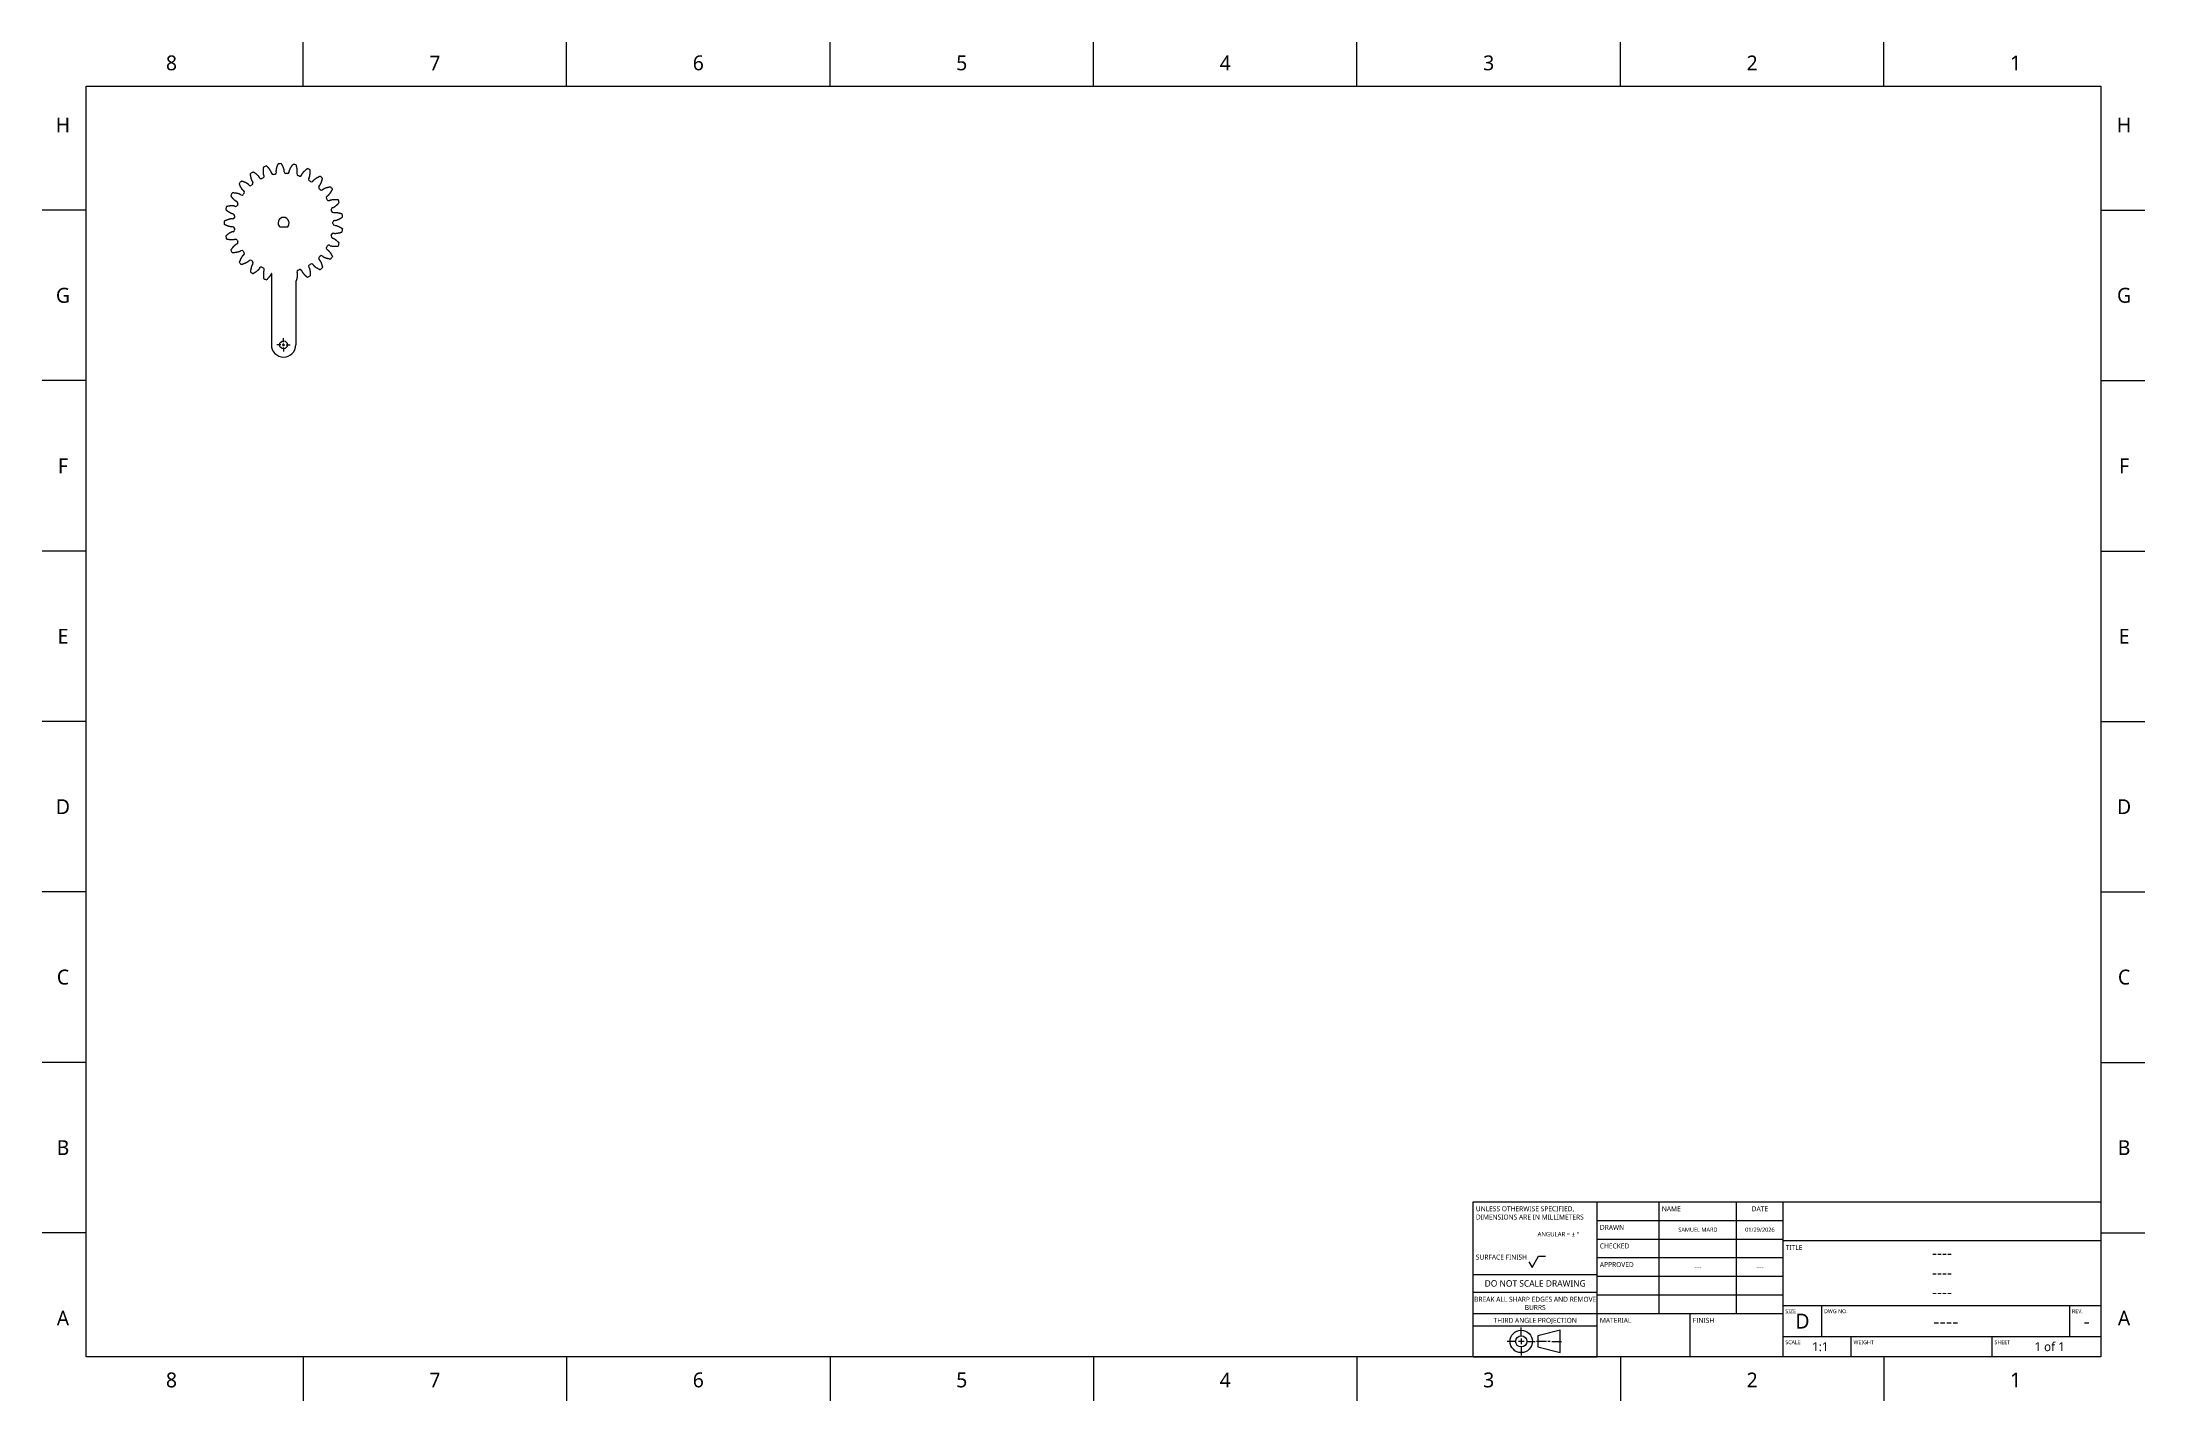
# Model space of a CAD drawing. Extents: x 0.1 to 34, y 0 to 22.
import ezdxf

# ---------------------------------------------------------------- set-up
doc = ezdxf.new("R2010")
doc.units = 0
doc.header["$LTSCALE"] = 0.5
doc.header["$MEASUREMENT"] = 0
doc.linetypes.add('CENTER', pattern=[0.72, 0.45, -0.09, 0.09, -0.09])
for name, color, linetype in [('BORDER_FRAME', 7, 'CONTINUOUS'), ('BORDER_ZONES', 7, 'CONTINUOUS'), ('CENTERMARKS', 7, 'CONTINUOUS'), ('TITLE_BLOCK', 7, 'CONTINUOUS'), ('VISIBLE', 7, 'CONTINUOUS')]:
    doc.layers.add(name, color=color, linetype=linetype)
doc.styles.add('ONSHAPE-STANDARD', font='NotoSans-Regular.ttf')
doc.styles.add('ONSHAPE-STANDARD-FIELDS', font='')
doc.styles.get('ONSHAPE-STANDARD-FIELDS').set_extended_font_data('Noto Sans')

msp = doc.modelspace()

# ---------------------------------------------------------------- texts
at = {"layer": 'BORDER_ZONES', "char_height": 0.24, "attachment_point": 5, "style": 'ONSHAPE-STANDARD'}
for s, insert in [('8', (2.163, 21.625)), ('7', (6.412, 21.625)), ('6', (10.662, 21.625)), ('5', (14.912, 21.625)), ('4', (19.163, 21.625)), ('3', (23.413, 21.625)), ('2', (27.663, 21.625)), ('1', (31.913, 21.625)), ('H', (0.412, 20.625)), ('H', (33.663, 20.625)), ('G', (0.412, 17.875)), ('G', (33.663, 17.875)), ('F', (0.412, 15.125)), ('F', (33.663, 15.125)), ('E', (0.412, 12.375)), ('E', (33.663, 12.375)), ('D', (0.412, 9.625)), ('D', (33.663, 9.625)), ('C', (0.412, 6.875)), ('C', (33.663, 6.875)), ('B', (0.412, 4.125)), ('B', (33.663, 4.125)), ('A', (0.412, 1.375)), ('A', (33.663, 1.375)), ('8', (2.163, 0.375)), ('7', (6.412, 0.375)), ('6', (10.662, 0.375)), ('5', (14.912, 0.375)), ('4', (19.163, 0.375)), ('3', (23.413, 0.375)), ('2', (27.663, 0.375)), ('1', (31.913, 0.375))]:
    msp.add_mtext(s, dxfattribs=dict(at, insert=insert))
at = {"layer": 'TITLE_BLOCK'}
for s, insert, char_height, width, attachment_point, style in [('UNLESS OTHERWISE SPECIFIED, DIMENSIONS ARE IN MILLIMETERS', (23.206, 3.178), 0.08, 1.96, 1, 'ONSHAPE-STANDARD'), ('NAME', (26.206, 3.178), 0.08, 1.225, 1, 'ONSHAPE-STANDARD'), ('DATE', (27.788, 3.178), 0.08, 0.735, 2, 'ONSHAPE-STANDARD'), ('^JANGULAR = ± °^J', (24.202, 2.885), 0.072, 0.98, 1, 'ONSHAPE-STANDARD'), ('DRAWN', (25.206, 2.878), 0.08, 0.98, 1, 'ONSHAPE-STANDARD'), ('SAMUEL MARD', (26.788, 2.8), 0.0672, 1.25, 5, 'ONSHAPE-STANDARD-FIELDS'), ('01/29/2026', (27.788, 2.8), 0.0672, 0.75, 5, 'ONSHAPE-STANDARD-FIELDS'), ('SURFACE FINISH', (23.206, 2.398), 0.08, 0.98, 1, 'ONSHAPE-STANDARD'), ('CHECKED', (25.206, 2.578), 0.08, 0.98, 1, 'ONSHAPE-STANDARD'), ('TITLE', (28.206, 2.553), 0.08, 0.6125, 1, 'ONSHAPE-STANDARD'), ('----', (30.725, 2.425), 0.192, 4.625, 5, 'ONSHAPE-STANDARD-FIELDS'), ('APPROVED', (25.206, 2.278), 0.08, 0.98, 1, 'ONSHAPE-STANDARD'), ('----', (26.788, 2.2), 0.0672, 1.25, 5, 'ONSHAPE-STANDARD-FIELDS'), ('----', (27.788, 2.2), 0.0672, 0.75, 5, 'ONSHAPE-STANDARD-FIELDS'), ('----', (30.725, 2.11), 0.192, 4.625, 5, 'ONSHAPE-STANDARD-FIELDS'), ('BREAK ALL SHARP EDGES AND REMOVE BURRS', (24.163, 1.718), 0.08, 1.96, 2, 'ONSHAPE-STANDARD'), ('DO NOT SCALE DRAWING', (24.163, 1.986), 0.104, 1.96, 2, 'ONSHAPE-STANDARD'), ('----', (30.725, 1.795), 0.192, 4.625, 5, 'ONSHAPE-STANDARD-FIELDS'), ('THIRD ANGLE PROJECTION', (24.163, 1.378), 0.08, 1.96, 2, 'ONSHAPE-STANDARD'), ('MATERIAL', (25.206, 1.378), 0.08, 1.47, 1, 'ONSHAPE-STANDARD'), ('FINISH', (26.706, 1.378), 0.08, 1.47, 1, 'ONSHAPE-STANDARD'), ('SIZE', (28.198, 1.517), 0.064, 0.6125, 1, 'ONSHAPE-STANDARD'), ('D', (28.475, 1.325), 0.24, 0.625, 5, 'ONSHAPE-STANDARD-FIELDS'), ('DWG NO.', (28.823, 1.517), 0.064, 3.92, 1, 'ONSHAPE-STANDARD'), ('REV.', (32.823, 1.517), 0.064, 0.49, 1, 'ONSHAPE-STANDARD'), ('SCALE', (28.198, 1.017), 0.064, 1.078, 1, 'ONSHAPE-STANDARD'), ('WEIGHT', (29.298, 1.017), 0.064, 2.2295, 1, 'ONSHAPE-STANDARD'), ('----', (30.788, 1.325), 0.24, 4, 5, 'ONSHAPE-STANDARD-FIELDS'), ('SHEET', (31.573, 1.017), 0.064, 1.715, 1, 'ONSHAPE-STANDARD'), ('-', (33.062, 1.325), 0.24, 0.45, 5, 'ONSHAPE-STANDARD-FIELDS'), ('1:1', (28.762, 0.912), 0.144, 1, 5, 'ONSHAPE-STANDARD-FIELDS'), ('1 of 1', (32.462, 0.912), 0.144, 1.65, 5, 'ONSHAPE-STANDARD-FIELDS')]:
    msp.add_mtext(s, dxfattribs=dict(at, insert=insert, char_height=char_height, width=width, attachment_point=attachment_point, style=style))

# ---------------------------------------------------------------- linework, layer by layer
at = {"layer": 'BORDER_FRAME'}
for p, q in [((0.787, 0.75), (0.787, 21.25)), ((0.787, 21.25), (33.288, 21.25)), ((33.288, 21.25), (33.288, 0.75)), ((33.288, 0.75), (0.787, 0.75))]:
    msp.add_line(p, q, dxfattribs=at)
at = {"layer": 'BORDER_ZONES'}
for p, q in [((4.287, 21.25), (4.287, 21.962)), ((8.537, 21.25), (8.537, 21.962)), ((12.787, 21.25), (12.787, 21.962)), ((17.038, 21.25), (17.038, 21.962)), ((21.288, 21.25), (21.288, 21.962)), ((25.538, 21.25), (25.538, 21.962)), ((29.788, 21.25), (29.788, 21.962)), ((0.787, 19.25), (0.075, 19.25)), ((33.288, 19.25), (34, 19.25)), ((0.787, 16.5), (0.075, 16.5)), ((33.288, 16.5), (34, 16.5)), ((0.787, 13.75), (0.075, 13.75)), ((33.288, 13.75), (34, 13.75)), ((0.787, 11), (0.075, 11)), ((33.288, 11), (34, 11)), ((0.787, 8.25), (0.075, 8.25)), ((33.288, 8.25), (34, 8.25)), ((0.787, 5.5), (0.075, 5.5)), ((33.288, 5.5), (34, 5.5)), ((0.787, 2.75), (0.075, 2.75)), ((33.288, 2.75), (34, 2.75)), ((4.287, 0.75), (4.287, 0.037)), ((8.537, 0.75), (8.537, 0.037)), ((12.787, 0.75), (12.787, 0.037)), ((17.038, 0.75), (17.038, 0.037)), ((21.288, 0.75), (21.288, 0.037)), ((25.538, 0.75), (25.538, 0.037)), ((29.788, 0.75), (29.788, 0.037))]:
    msp.add_line(p, q, dxfattribs=at)
at = {"layer": 'CENTERMARKS', "linetype": 'CENTER'}
for p, q in [((3.927, 17.077), (3.864, 17.077)), ((3.971, 17.121), (3.971, 17.184)), ((3.971, 17.033), (3.971, 16.97)), ((4.015, 17.077), (4.078, 17.077))]:
    msp.add_line(p, q, dxfattribs=at)
at = {"layer": 'CENTERMARKS', "linetype": 'CONTINUOUS'}
for p, q in [((3.949, 17.077), (3.993, 17.077)), ((3.971, 17.055), (3.971, 17.099))]:
    msp.add_line(p, q, dxfattribs=at)
at = {"layer": 'TITLE_BLOCK'}
for p, q in [((23.163, 0.75), (23.163, 3.25)), ((23.163, 3.25), (25.163, 3.25)), ((25.163, 0.75), (25.163, 3.25)), ((25.163, 3.25), (28.163, 3.25)), ((26.163, 1.45), (26.163, 3.25)), ((27.413, 1.45), (27.413, 3.25)), ((28.163, 0.75), (28.163, 3.25)), ((28.163, 3.25), (33.288, 3.25)), ((25.163, 2.95), (28.163, 2.95)), ((24.113, 2.193), (24.218, 2.375)), ((24.218, 2.375), (24.328, 2.375)), ((25.163, 2.65), (28.163, 2.65)), ((28.163, 2.625), (33.288, 2.625)), ((23.163, 2.08), (25.163, 2.08)), ((24.062, 2.28), (24.113, 2.193)), ((25.163, 2.35), (28.163, 2.35)), ((25.163, 2.05), (28.163, 2.05)), ((23.163, 1.79), (25.163, 1.79)), ((25.163, 1.75), (28.163, 1.75)), ((23.163, 1.45), (25.163, 1.45)), ((25.163, 1.45), (28.163, 1.45)), ((26.663, 0.75), (26.663, 1.45)), ((28.163, 1.575), (33.288, 1.575)), ((28.788, 1.075), (28.788, 1.575)), ((32.788, 1.075), (32.788, 1.575)), ((23.163, 1.25), (25.163, 1.25)), ((23.938, 1.088), (23.938, 1.223)), ((23.938, 1.043), (23.938, 0.953)), ((24.567, 1.178), (24.207, 1.088)), ((24.207, 1.088), (24.207, 0.908)), ((24.567, 0.818), (24.567, 1.178)), ((28.163, 1.075), (33.288, 1.075)), ((29.262, 0.75), (29.262, 1.075)), ((31.538, 0.75), (31.538, 1.075)), ((23.163, 0.75), (25.163, 0.75)), ((23.848, 0.998), (23.712, 0.998)), ((23.983, 0.998), (23.892, 0.998)), ((23.938, 0.908), (23.938, 0.773)), ((24.027, 0.998), (24.163, 0.998)), ((24.343, 0.998), (24.185, 0.998)), ((24.207, 0.908), (24.567, 0.818)), ((24.405, 0.998), (24.369, 0.998)), ((24.433, 0.998), (24.59, 0.998))]:
    msp.add_line(p, q, dxfattribs=at)
for radius in [0.18, 0.09]:
    msp.add_circle((23.938, 0.998), radius, dxfattribs=at)
at = {"layer": 'VISIBLE'}
for p, q in [((4.024, 18.974), (3.918, 18.974)), ((3.774, 18.23), (3.774, 17.077)), ((4.168, 18.109), (4.168, 17.077))]:
    msp.add_line(p, q, dxfattribs=at)
msp.add_circle((3.971, 17.077), 0.063, dxfattribs=at)
for centre, radius, start, end in [((3.971, 19.045), 0.957, 135.2729, 138.3271), ((3.971, 19.045), 0.957, 120.8729, 123.9271), ((3.455, 19.688), 0.0268, 308.722, 36.8461), ((3.608, 19.785), 0.0268, 207.9539, 296.078), ((3.971, 19.045), 0.797, 114.322, 116.078), ((3.631, 19.796), 0.0268, 294.322, 22.4461), ((3.971, 19.045), 0.957, 106.4729, 109.5271), ((3.804, 19.852), 0.0268, 193.5539, 281.678), ((3.971, 19.045), 0.797, 99.922, 101.678), ((3.829, 19.857), 0.0268, 279.922, 8.0461), ((3.971, 19.045), 0.957, 92.0729, 95.1271), ((4.01, 19.868), 0.0268, 179.1539, 267.278), ((3.971, 19.045), 0.797, 85.522, 87.278), ((4.035, 19.867), 0.0268, 265.522, 353.6461), ((3.971, 19.045), 0.957, 77.6729, 80.7271), ((4.213, 19.833), 0.0268, 164.7539, 252.878), ((3.971, 19.045), 0.797, 71.122, 72.878), ((4.237, 19.825), 0.0268, 251.122, 339.2461), ((3.971, 19.045), 0.957, 63.2729, 66.3271), ((4.402, 19.748), 0.0268, 150.3539, 238.478), ((3.971, 19.045), 0.797, 56.722, 58.478), ((4.423, 19.734), 0.0268, 236.722, 324.8461), ((3.971, 19.045), 0.957, 48.8729, 51.9271), ((3.971, 19.045), 0.957, 149.6729, 152.7271), ((3.209, 19.36), 0.0268, 337.522, 65.6461), ((3.971, 19.045), 0.797, 157.522, 159.278), ((3.297, 19.519), 0.0268, 236.7539, 324.878), ((3.971, 19.045), 0.797, 143.122, 144.878), ((3.312, 19.54), 0.0268, 323.122, 51.2461), ((3.436, 19.672), 0.0268, 222.3539, 310.478), ((3.971, 19.045), 0.797, 128.722, 130.478), ((4.563, 19.619), 0.0268, 135.9539, 224.078), ((3.971, 19.045), 0.797, 42.322, 44.078), ((4.58, 19.6), 0.0268, 222.322, 310.4461), ((4.687, 19.453), 0.0268, 121.5539, 209.678), ((3.971, 19.045), 0.797, 27.922, 29.678), ((4.699, 19.431), 0.0268, 207.922, 296.0461), ((3.971, 19.045), 0.957, 34.4729, 37.5271), ((3.971, 19.045), 0.957, 20.0729, 23.1271), ((3.971, 19.045), 0.957, 178.4729, 181.5271), ((3.971, 19.045), 0.957, 164.0729, 167.1271), ((3.152, 19.136), 0.0268, 265.5539, 353.678), ((3.155, 19.161), 0.0268, 351.922, 80.0461), ((3.971, 19.045), 0.797, 171.922, 173.678), ((3.2, 19.337), 0.0268, 251.1539, 339.278), ((3.971, 19.045), 0.0886, 306.8699, 233.1301), ((4.766, 19.262), 0.0268, 107.1539, 195.278), ((3.971, 19.045), 0.797, 13.522, 15.278), ((4.772, 19.238), 0.0268, 193.522, 281.6461), ((4.795, 19.058), 0.0268, 92.7539, 180.878), ((3.971, 19.045), 0.797, 359.122, 0.878), ((4.795, 19.033), 0.0268, 179.122, 267.2461), ((3.971, 19.045), 0.957, 5.6729, 8.7271), ((3.971, 19.045), 0.957, 192.8729, 195.9271), ((3.152, 18.955), 0.0268, 6.322, 94.4461), ((3.155, 18.929), 0.0268, 279.9539, 8.078), ((3.971, 19.045), 0.797, 186.322, 188.078), ((3.2, 18.754), 0.0268, 20.722, 108.8461), ((3.209, 18.73), 0.0268, 294.3539, 22.478), ((3.971, 19.045), 0.797, 200.722, 202.478), ((3.971, 19.045), 0.797, 330.322, 332.078), ((4.699, 18.659), 0.0268, 63.9539, 152.078), ((4.766, 18.828), 0.0268, 164.722, 252.8461), ((3.971, 19.045), 0.797, 344.722, 346.478), ((4.772, 18.853), 0.0268, 78.3539, 166.478), ((3.971, 19.045), 0.957, 336.8729, 339.9271), ((3.971, 19.045), 0.957, 351.2729, 354.3271), ((3.971, 19.045), 0.957, 207.2729, 210.3271), ((3.971, 19.045), 0.957, 221.6729, 224.7271), ((3.297, 18.571), 0.0268, 35.122, 123.2461), ((3.971, 19.045), 0.797, 215.122, 216.878), ((3.312, 18.551), 0.0268, 308.7539, 36.878), ((3.436, 18.418), 0.0268, 49.522, 137.6461), ((3.971, 19.045), 0.797, 229.522, 231.278), ((3.455, 18.402), 0.0268, 323.1539, 51.278), ((3.608, 18.305), 0.0268, 63.922, 152.0461), ((3.971, 19.045), 0.797, 243.922, 245.678), ((4.402, 18.343), 0.0268, 121.522, 209.6461), ((3.971, 19.045), 0.797, 301.522, 303.278), ((4.423, 18.356), 0.0268, 35.1539, 123.278), ((4.563, 18.472), 0.0268, 135.922, 224.0461), ((3.971, 19.045), 0.797, 315.922, 317.678), ((4.58, 18.49), 0.0268, 49.5539, 137.678), ((3.971, 19.045), 0.957, 308.0729, 311.1271), ((4.687, 18.637), 0.0268, 150.322, 238.4461), ((3.971, 19.045), 0.957, 322.4729, 325.5271), ((3.971, 19.045), 0.957, 236.0729, 239.1271), ((3.631, 18.294), 0.0268, 337.5539, 65.678), ((3.971, 19.045), 0.957, 250.4729, 253.5271), ((3.971, 19.045), 0.957, 281.8741, 282.3271), ((4.213, 18.258), 0.0268, 107.122, 195.2461), ((3.971, 19.045), 0.797, 287.122, 288.878), ((4.237, 18.266), 0.0268, 20.7539, 108.878), ((3.971, 19.045), 0.957, 293.6729, 296.7271), ((3.971, 17.077), 0.197, 180, 0)]:
    msp.add_arc(centre, radius, start, end, dxfattribs=at)
for points, knots in [([(3.328, 19.561), (3.325, 19.564), (3.321, 19.566), (3.321, 19.567), (3.32, 19.567), (3.32, 19.568), (3.318, 19.569), (3.317, 19.57), (3.316, 19.572), (3.314, 19.574), (3.312, 19.576), (3.31, 19.578), (3.308, 19.581), (3.305, 19.584), (3.303, 19.587), (3.3, 19.591), (3.298, 19.595), (3.295, 19.599), (3.292, 19.604), (3.289, 19.609), (3.286, 19.614), (3.283, 19.62), (3.279, 19.626), (3.276, 19.632), (3.273, 19.639), (3.27, 19.646), (3.267, 19.654), (3.263, 19.662), (3.26, 19.67), (3.258, 19.677), (3.256, 19.68), (3.256, 19.681)], [0.0536912, 0.0536912, 0.0536912, 0.0536912, 0.0905436, 0.1013093, 0.1152077, 0.1316526, 0.1502993, 0.1709141, 0.1933246, 0.2173975, 0.2430249, 0.270118, 0.2986014, 0.3284102, 0.3594881, 0.3917852, 0.4252571, 0.459864, 0.4955697, 0.5323416, 0.5701494, 0.6089657, 0.6487648, 0.6895231, 0.7312184, 0.7738303, 0.8173393, 0.8617274, 0.9069775, 0.9530734, 0.9682173, 0.9682173, 0.9682173, 0.9682173]), ([(3.416, 19.654), (3.413, 19.658), (3.41, 19.661), (3.41, 19.661), (3.409, 19.662), (3.408, 19.662), (3.407, 19.663), (3.406, 19.665), (3.404, 19.666), (3.402, 19.668), (3.4, 19.669), (3.397, 19.671), (3.394, 19.673), (3.391, 19.675), (3.388, 19.678), (3.384, 19.68), (3.38, 19.683), (3.375, 19.685), (3.371, 19.688), (3.365, 19.691), (3.36, 19.693), (3.354, 19.696), (3.348, 19.699), (3.341, 19.702), (3.334, 19.704), (3.327, 19.707), (3.319, 19.71), (3.311, 19.713), (3.303, 19.715), (3.296, 19.717), (3.292, 19.718), (3.291, 19.719)], [0.0536912, 0.0536912, 0.0536912, 0.0536912, 0.0905436, 0.1013093, 0.1152077, 0.1316526, 0.1502993, 0.1709141, 0.1933246, 0.2173975, 0.2430249, 0.270118, 0.2986014, 0.3284102, 0.3594881, 0.3917852, 0.4252571, 0.459864, 0.4955697, 0.5323416, 0.5701494, 0.6089657, 0.6487648, 0.6895231, 0.7312184, 0.7738303, 0.8173393, 0.8617274, 0.9069775, 0.9530734, 0.9682173, 0.9682173, 0.9682173, 0.9682173]), ([(3.477, 19.704), (3.474, 19.708), (3.471, 19.711), (3.471, 19.712), (3.471, 19.713), (3.47, 19.714), (3.469, 19.715), (3.468, 19.716), (3.467, 19.718), (3.466, 19.721), (3.465, 19.723), (3.463, 19.726), (3.462, 19.729), (3.46, 19.733), (3.459, 19.736), (3.457, 19.741), (3.455, 19.745), (3.454, 19.75), (3.452, 19.755), (3.45, 19.761), (3.449, 19.767), (3.447, 19.773), (3.446, 19.78), (3.444, 19.787), (3.443, 19.794), (3.441, 19.802), (3.44, 19.81), (3.439, 19.818), (3.438, 19.827), (3.437, 19.834), (3.437, 19.838), (3.437, 19.839)], [0.0536912, 0.0536912, 0.0536912, 0.0536912, 0.0905436, 0.1013093, 0.1152077, 0.1316526, 0.1502993, 0.1709141, 0.1933246, 0.2173975, 0.2430249, 0.270118, 0.2986014, 0.3284102, 0.3594881, 0.3917852, 0.4252571, 0.459864, 0.4955697, 0.5323416, 0.5701494, 0.6089657, 0.6487648, 0.6895231, 0.7312184, 0.7738303, 0.8173393, 0.8617274, 0.9069775, 0.9530734, 0.9682173, 0.9682173, 0.9682173, 0.9682173]), ([(3.585, 19.773), (3.583, 19.777), (3.581, 19.781), (3.58, 19.781), (3.58, 19.782), (3.579, 19.783), (3.578, 19.784), (3.577, 19.786), (3.576, 19.787), (3.575, 19.789), (3.573, 19.792), (3.571, 19.794), (3.569, 19.797), (3.566, 19.8), (3.563, 19.803), (3.56, 19.806), (3.557, 19.81), (3.553, 19.813), (3.549, 19.817), (3.545, 19.821), (3.54, 19.825), (3.535, 19.829), (3.53, 19.833), (3.524, 19.838), (3.518, 19.842), (3.512, 19.847), (3.505, 19.851), (3.498, 19.856), (3.49, 19.86), (3.484, 19.864), (3.481, 19.866), (3.48, 19.866)], [0.0536912, 0.0536912, 0.0536912, 0.0536912, 0.0905436, 0.1013093, 0.1152077, 0.1316526, 0.1502993, 0.1709141, 0.1933246, 0.2173975, 0.2430249, 0.270118, 0.2986014, 0.3284102, 0.3594881, 0.3917852, 0.4252571, 0.459864, 0.4955697, 0.5323416, 0.5701494, 0.6089657, 0.6487648, 0.6895231, 0.7312184, 0.7738303, 0.8173393, 0.8617274, 0.9069775, 0.9530734, 0.9682173, 0.9682173, 0.9682173, 0.9682173]), ([(3.656, 19.806), (3.654, 19.811), (3.653, 19.815), (3.653, 19.815), (3.652, 19.816), (3.652, 19.817), (3.651, 19.819), (3.651, 19.82), (3.65, 19.822), (3.65, 19.825), (3.649, 19.828), (3.649, 19.831), (3.648, 19.834), (3.647, 19.838), (3.647, 19.842), (3.646, 19.846), (3.646, 19.851), (3.645, 19.856), (3.645, 19.862), (3.645, 19.868), (3.645, 19.874), (3.645, 19.88), (3.645, 19.887), (3.645, 19.894), (3.645, 19.902), (3.646, 19.91), (3.647, 19.918), (3.648, 19.926), (3.649, 19.935), (3.65, 19.942), (3.651, 19.946), (3.651, 19.947)], [0.0536912, 0.0536912, 0.0536912, 0.0536912, 0.0905436, 0.1013093, 0.1152077, 0.1316526, 0.1502993, 0.1709141, 0.1933246, 0.2173975, 0.2430249, 0.270118, 0.2986014, 0.3284102, 0.3594881, 0.3917852, 0.4252571, 0.459864, 0.4955697, 0.5323416, 0.5701494, 0.6089657, 0.6487648, 0.6895231, 0.7312184, 0.7738303, 0.8173393, 0.8617274, 0.9069775, 0.9530734, 0.9682173, 0.9682173, 0.9682173, 0.9682173]), ([(3.778, 19.846), (3.777, 19.851), (3.776, 19.855), (3.776, 19.855), (3.775, 19.856), (3.775, 19.857), (3.775, 19.859), (3.774, 19.86), (3.773, 19.862), (3.772, 19.865), (3.771, 19.867), (3.77, 19.87), (3.768, 19.873), (3.767, 19.877), (3.765, 19.88), (3.762, 19.884), (3.76, 19.888), (3.757, 19.893), (3.754, 19.897), (3.751, 19.902), (3.748, 19.907), (3.744, 19.913), (3.74, 19.918), (3.735, 19.924), (3.731, 19.93), (3.725, 19.935), (3.72, 19.942), (3.714, 19.948), (3.708, 19.954), (3.703, 19.959), (3.7, 19.962), (3.699, 19.963)], [0.0536912, 0.0536912, 0.0536912, 0.0536912, 0.0905436, 0.1013093, 0.1152077, 0.1316526, 0.1502993, 0.1709141, 0.1933246, 0.2173975, 0.2430249, 0.270118, 0.2986014, 0.3284102, 0.3594881, 0.3917852, 0.4252571, 0.459864, 0.4955697, 0.5323416, 0.5701494, 0.6089657, 0.6487648, 0.6895231, 0.7312184, 0.7738303, 0.8173393, 0.8617274, 0.9069775, 0.9530734, 0.9682173, 0.9682173, 0.9682173, 0.9682173]), ([(3.855, 19.861), (3.855, 19.865), (3.854, 19.87), (3.854, 19.87), (3.854, 19.871), (3.854, 19.872), (3.854, 19.874), (3.854, 19.875), (3.854, 19.878), (3.854, 19.88), (3.854, 19.883), (3.854, 19.886), (3.854, 19.89), (3.855, 19.893), (3.855, 19.898), (3.856, 19.902), (3.856, 19.907), (3.857, 19.912), (3.858, 19.917), (3.859, 19.923), (3.861, 19.929), (3.862, 19.935), (3.864, 19.942), (3.866, 19.949), (3.869, 19.956), (3.871, 19.963), (3.874, 19.971), (3.877, 19.979), (3.88, 19.987), (3.883, 19.993), (3.885, 19.997), (3.885, 19.998)], [0.0536912, 0.0536912, 0.0536912, 0.0536912, 0.0905436, 0.1013093, 0.1152077, 0.1316526, 0.1502993, 0.1709141, 0.1933246, 0.2173975, 0.2430249, 0.270118, 0.2986014, 0.3284102, 0.3594881, 0.3917852, 0.4252571, 0.459864, 0.4955697, 0.5323416, 0.5701494, 0.6089657, 0.6487648, 0.6895231, 0.7312184, 0.7738303, 0.8173393, 0.8617274, 0.9069775, 0.9530734, 0.9682173, 0.9682173, 0.9682173, 0.9682173]), ([(3.983, 19.869), (3.983, 19.874), (3.983, 19.878), (3.983, 19.878), (3.983, 19.879), (3.983, 19.88), (3.983, 19.882), (3.983, 19.884), (3.983, 19.886), (3.982, 19.888), (3.982, 19.891), (3.981, 19.894), (3.981, 19.898), (3.98, 19.901), (3.979, 19.905), (3.978, 19.91), (3.976, 19.914), (3.975, 19.919), (3.973, 19.925), (3.971, 19.93), (3.969, 19.936), (3.967, 19.942), (3.964, 19.948), (3.961, 19.955), (3.958, 19.961), (3.955, 19.969), (3.951, 19.976), (3.947, 19.983), (3.942, 19.991), (3.939, 19.997), (3.937, 20), (3.936, 20.001)], [0.0536912, 0.0536912, 0.0536912, 0.0536912, 0.0905436, 0.1013093, 0.1152077, 0.1316526, 0.1502993, 0.1709141, 0.1933246, 0.2173975, 0.2430249, 0.270118, 0.2986014, 0.3284102, 0.3594881, 0.3917852, 0.4252571, 0.459864, 0.4955697, 0.5323416, 0.5701494, 0.6089657, 0.6487648, 0.6895231, 0.7312184, 0.7738303, 0.8173393, 0.8617274, 0.9069775, 0.9530734, 0.9682173, 0.9682173, 0.9682173, 0.9682173]), ([(4.062, 19.864), (4.062, 19.869), (4.063, 19.873), (4.063, 19.873), (4.063, 19.874), (4.063, 19.875), (4.063, 19.877), (4.064, 19.879), (4.064, 19.881), (4.065, 19.883), (4.066, 19.886), (4.067, 19.889), (4.068, 19.892), (4.069, 19.896), (4.071, 19.9), (4.072, 19.904), (4.074, 19.908), (4.076, 19.913), (4.079, 19.918), (4.081, 19.923), (4.084, 19.929), (4.087, 19.934), (4.091, 19.94), (4.094, 19.946), (4.098, 19.953), (4.103, 19.959), (4.107, 19.966), (4.112, 19.973), (4.117, 19.98), (4.122, 19.985), (4.124, 19.989), (4.125, 19.989)], [0.0536912, 0.0536912, 0.0536912, 0.0536912, 0.0905436, 0.1013093, 0.1152077, 0.1316526, 0.1502993, 0.1709141, 0.1933246, 0.2173975, 0.2430249, 0.270118, 0.2986014, 0.3284102, 0.3594881, 0.3917852, 0.4252571, 0.459864, 0.4955697, 0.5323416, 0.5701494, 0.6089657, 0.6487648, 0.6895231, 0.7312184, 0.7738303, 0.8173393, 0.8617274, 0.9069775, 0.9530734, 0.9682173, 0.9682173, 0.9682173, 0.9682173]), ([(4.187, 19.84), (4.189, 19.844), (4.19, 19.849), (4.19, 19.849), (4.19, 19.85), (4.19, 19.851), (4.191, 19.852), (4.191, 19.854), (4.191, 19.856), (4.191, 19.859), (4.192, 19.862), (4.192, 19.865), (4.192, 19.868), (4.192, 19.872), (4.192, 19.876), (4.192, 19.881), (4.192, 19.886), (4.192, 19.891), (4.192, 19.896), (4.191, 19.902), (4.191, 19.908), (4.19, 19.915), (4.189, 19.921), (4.188, 19.929), (4.186, 19.936), (4.185, 19.944), (4.183, 19.951), (4.181, 19.96), (4.178, 19.968), (4.177, 19.975), (4.175, 19.979), (4.175, 19.98)], [0.0536912, 0.0536912, 0.0536912, 0.0536912, 0.0905436, 0.1013093, 0.1152077, 0.1316526, 0.1502993, 0.1709141, 0.1933246, 0.2173975, 0.2430249, 0.270118, 0.2986014, 0.3284102, 0.3594881, 0.3917852, 0.4252571, 0.459864, 0.4955697, 0.5323416, 0.5701494, 0.6089657, 0.6487648, 0.6895231, 0.7312184, 0.7738303, 0.8173393, 0.8617274, 0.9069775, 0.9530734, 0.9682173, 0.9682173, 0.9682173, 0.9682173]), ([(4.262, 19.816), (4.264, 19.82), (4.266, 19.824), (4.266, 19.824), (4.266, 19.825), (4.267, 19.826), (4.267, 19.828), (4.268, 19.829), (4.269, 19.831), (4.27, 19.833), (4.272, 19.836), (4.274, 19.838), (4.275, 19.841), (4.278, 19.844), (4.28, 19.848), (4.283, 19.852), (4.286, 19.855), (4.289, 19.859), (4.292, 19.864), (4.296, 19.868), (4.3, 19.873), (4.305, 19.877), (4.309, 19.882), (4.314, 19.887), (4.32, 19.892), (4.326, 19.898), (4.332, 19.903), (4.338, 19.909), (4.345, 19.914), (4.351, 19.918), (4.354, 19.921), (4.355, 19.921)], [0.0536912, 0.0536912, 0.0536912, 0.0536912, 0.0905436, 0.1013093, 0.1152077, 0.1316526, 0.1502993, 0.1709141, 0.1933246, 0.2173975, 0.2430249, 0.270118, 0.2986014, 0.3284102, 0.3594881, 0.3917852, 0.4252571, 0.459864, 0.4955697, 0.5323416, 0.5701494, 0.6089657, 0.6487648, 0.6895231, 0.7312184, 0.7738303, 0.8173393, 0.8617274, 0.9069775, 0.9530734, 0.9682173, 0.9682173, 0.9682173, 0.9682173]), ([(4.378, 19.761), (4.381, 19.765), (4.383, 19.769), (4.383, 19.769), (4.383, 19.77), (4.384, 19.771), (4.384, 19.772), (4.385, 19.774), (4.386, 19.776), (4.387, 19.778), (4.388, 19.781), (4.389, 19.784), (4.39, 19.787), (4.391, 19.791), (4.392, 19.795), (4.393, 19.799), (4.394, 19.804), (4.395, 19.809), (4.396, 19.815), (4.397, 19.82), (4.398, 19.826), (4.399, 19.833), (4.4, 19.84), (4.4, 19.847), (4.401, 19.854), (4.401, 19.862), (4.402, 19.87), (4.402, 19.879), (4.401, 19.888), (4.401, 19.895), (4.401, 19.899), (4.401, 19.9)], [0.0536912, 0.0536912, 0.0536912, 0.0536912, 0.0905436, 0.1013093, 0.1152077, 0.1316526, 0.1502993, 0.1709141, 0.1933246, 0.2173975, 0.2430249, 0.270118, 0.2986014, 0.3284102, 0.3594881, 0.3917852, 0.4252571, 0.459864, 0.4955697, 0.5323416, 0.5701494, 0.6089657, 0.6487648, 0.6895231, 0.7312184, 0.7738303, 0.8173393, 0.8617274, 0.9069775, 0.9530734, 0.9682173, 0.9682173, 0.9682173, 0.9682173]), ([(4.445, 19.719), (4.448, 19.723), (4.45, 19.726), (4.45, 19.726), (4.451, 19.727), (4.452, 19.728), (4.453, 19.729), (4.454, 19.731), (4.455, 19.732), (4.457, 19.734), (4.459, 19.736), (4.461, 19.738), (4.464, 19.741), (4.467, 19.743), (4.47, 19.746), (4.473, 19.749), (4.477, 19.752), (4.481, 19.755), (4.486, 19.758), (4.49, 19.761), (4.496, 19.765), (4.501, 19.768), (4.507, 19.772), (4.513, 19.775), (4.52, 19.779), (4.527, 19.783), (4.534, 19.786), (4.541, 19.79), (4.549, 19.794), (4.556, 19.796), (4.56, 19.798), (4.561, 19.798)], [0.0536912, 0.0536912, 0.0536912, 0.0536912, 0.0905436, 0.1013093, 0.1152077, 0.1316526, 0.1502993, 0.1709141, 0.1933246, 0.2173975, 0.2430249, 0.270118, 0.2986014, 0.3284102, 0.3594881, 0.3917852, 0.4252571, 0.459864, 0.4955697, 0.5323416, 0.5701494, 0.6089657, 0.6487648, 0.6895231, 0.7312184, 0.7738303, 0.8173393, 0.8617274, 0.9069775, 0.9530734, 0.9682173, 0.9682173, 0.9682173, 0.9682173]), ([(4.543, 19.637), (4.547, 19.641), (4.55, 19.644), (4.55, 19.644), (4.551, 19.645), (4.551, 19.646), (4.552, 19.647), (4.553, 19.648), (4.555, 19.65), (4.556, 19.652), (4.558, 19.654), (4.559, 19.657), (4.561, 19.66), (4.563, 19.663), (4.565, 19.667), (4.567, 19.671), (4.57, 19.675), (4.572, 19.68), (4.574, 19.685), (4.577, 19.69), (4.579, 19.696), (4.581, 19.702), (4.584, 19.708), (4.586, 19.715), (4.589, 19.722), (4.591, 19.729), (4.593, 19.737), (4.595, 19.745), (4.597, 19.754), (4.599, 19.761), (4.6, 19.765), (4.6, 19.766)], [0.0536912, 0.0536912, 0.0536912, 0.0536912, 0.0905436, 0.1013093, 0.1152077, 0.1316526, 0.1502993, 0.1709141, 0.1933246, 0.2173975, 0.2430249, 0.270118, 0.2986014, 0.3284102, 0.3594881, 0.3917852, 0.4252571, 0.459864, 0.4955697, 0.5323416, 0.5701494, 0.6089657, 0.6487648, 0.6895231, 0.7312184, 0.7738303, 0.8173393, 0.8617274, 0.9069775, 0.9530734, 0.9682173, 0.9682173, 0.9682173, 0.9682173]), ([(3.22, 19.385), (3.216, 19.387), (3.212, 19.389), (3.212, 19.389), (3.211, 19.389), (3.21, 19.39), (3.209, 19.39), (3.207, 19.391), (3.205, 19.392), (3.203, 19.394), (3.201, 19.395), (3.198, 19.397), (3.195, 19.399), (3.192, 19.402), (3.189, 19.404), (3.186, 19.407), (3.182, 19.41), (3.178, 19.414), (3.174, 19.418), (3.17, 19.422), (3.166, 19.426), (3.161, 19.431), (3.157, 19.436), (3.152, 19.441), (3.147, 19.447), (3.142, 19.453), (3.137, 19.46), (3.132, 19.466), (3.127, 19.474), (3.123, 19.479), (3.121, 19.483), (3.12, 19.484)], [0.0536912, 0.0536912, 0.0536912, 0.0536912, 0.0905436, 0.1013093, 0.1152077, 0.1316526, 0.1502993, 0.1709141, 0.1933246, 0.2173975, 0.2430249, 0.270118, 0.2986014, 0.3284102, 0.3594881, 0.3917852, 0.4252571, 0.459864, 0.4955697, 0.5323416, 0.5701494, 0.6089657, 0.6487648, 0.6895231, 0.7312184, 0.7738303, 0.8173393, 0.8617274, 0.9069775, 0.9530734, 0.9682173, 0.9682173, 0.9682173, 0.9682173]), ([(3.282, 19.497), (3.278, 19.5), (3.274, 19.502), (3.274, 19.502), (3.273, 19.503), (3.272, 19.503), (3.271, 19.504), (3.269, 19.505), (3.267, 19.506), (3.265, 19.507), (3.263, 19.508), (3.26, 19.509), (3.256, 19.51), (3.253, 19.512), (3.249, 19.513), (3.245, 19.514), (3.24, 19.516), (3.235, 19.517), (3.23, 19.518), (3.224, 19.52), (3.218, 19.521), (3.212, 19.522), (3.205, 19.523), (3.198, 19.524), (3.19, 19.525), (3.183, 19.526), (3.174, 19.527), (3.166, 19.528), (3.157, 19.528), (3.15, 19.528), (3.146, 19.528), (3.145, 19.528)], [0.0536912, 0.0536912, 0.0536912, 0.0536912, 0.0905436, 0.1013093, 0.1152077, 0.1316526, 0.1502993, 0.1709141, 0.1933246, 0.2173975, 0.2430249, 0.270118, 0.2986014, 0.3284102, 0.3594881, 0.3917852, 0.4252571, 0.459864, 0.4955697, 0.5323416, 0.5701494, 0.6089657, 0.6487648, 0.6895231, 0.7312184, 0.7738303, 0.8173393, 0.8617274, 0.9069775, 0.9530734, 0.9682173, 0.9682173, 0.9682173, 0.9682173]), ([(4.597, 19.58), (4.601, 19.583), (4.604, 19.586), (4.605, 19.586), (4.605, 19.586), (4.606, 19.587), (4.608, 19.588), (4.609, 19.589), (4.611, 19.59), (4.613, 19.591), (4.615, 19.593), (4.618, 19.594), (4.621, 19.596), (4.625, 19.598), (4.628, 19.6), (4.632, 19.602), (4.637, 19.604), (4.642, 19.606), (4.647, 19.608), (4.652, 19.61), (4.658, 19.612), (4.664, 19.614), (4.671, 19.616), (4.678, 19.618), (4.685, 19.619), (4.692, 19.621), (4.7, 19.623), (4.709, 19.625), (4.717, 19.626), (4.724, 19.627), (4.728, 19.628), (4.729, 19.628)], [0.0536912, 0.0536912, 0.0536912, 0.0536912, 0.0905436, 0.1013093, 0.1152077, 0.1316526, 0.1502993, 0.1709141, 0.1933246, 0.2173975, 0.2430249, 0.270118, 0.2986014, 0.3284102, 0.3594881, 0.3917852, 0.4252571, 0.459864, 0.4955697, 0.5323416, 0.5701494, 0.6089657, 0.6487648, 0.6895231, 0.7312184, 0.7738303, 0.8173393, 0.8617274, 0.9069775, 0.9530734, 0.9682173, 0.9682173, 0.9682173, 0.9682173]), ([(4.673, 19.476), (4.677, 19.479), (4.68, 19.481), (4.681, 19.481), (4.681, 19.482), (4.682, 19.482), (4.684, 19.483), (4.685, 19.484), (4.687, 19.486), (4.689, 19.487), (4.691, 19.489), (4.693, 19.491), (4.696, 19.494), (4.698, 19.496), (4.701, 19.499), (4.704, 19.503), (4.707, 19.506), (4.711, 19.51), (4.714, 19.514), (4.718, 19.519), (4.722, 19.524), (4.726, 19.529), (4.729, 19.535), (4.733, 19.541), (4.737, 19.547), (4.742, 19.554), (4.746, 19.561), (4.75, 19.568), (4.754, 19.576), (4.757, 19.582), (4.759, 19.586), (4.759, 19.587)], [0.0536912, 0.0536912, 0.0536912, 0.0536912, 0.0905436, 0.1013093, 0.1152077, 0.1316526, 0.1502993, 0.1709141, 0.1933246, 0.2173975, 0.2430249, 0.270118, 0.2986014, 0.3284102, 0.3594881, 0.3917852, 0.4252571, 0.459864, 0.4955697, 0.5323416, 0.5701494, 0.6089657, 0.6487648, 0.6895231, 0.7312184, 0.7738303, 0.8173393, 0.8617274, 0.9069775, 0.9530734, 0.9682173, 0.9682173, 0.9682173, 0.9682173]), ([(4.711, 19.407), (4.715, 19.409), (4.719, 19.411), (4.719, 19.411), (4.72, 19.412), (4.721, 19.412), (4.722, 19.412), (4.724, 19.413), (4.726, 19.414), (4.729, 19.415), (4.731, 19.415), (4.734, 19.416), (4.738, 19.417), (4.741, 19.418), (4.746, 19.419), (4.75, 19.42), (4.755, 19.42), (4.76, 19.421), (4.765, 19.422), (4.771, 19.422), (4.777, 19.423), (4.784, 19.423), (4.791, 19.424), (4.798, 19.424), (4.805, 19.424), (4.813, 19.424), (4.821, 19.423), (4.83, 19.423), (4.838, 19.422), (4.845, 19.422), (4.85, 19.421), (4.851, 19.421)], [0.0536912, 0.0536912, 0.0536912, 0.0536912, 0.0905436, 0.1013093, 0.1152077, 0.1316526, 0.1502993, 0.1709141, 0.1933246, 0.2173975, 0.2430249, 0.270118, 0.2986014, 0.3284102, 0.3594881, 0.3917852, 0.4252571, 0.459864, 0.4955697, 0.5323416, 0.5701494, 0.6089657, 0.6487648, 0.6895231, 0.7312184, 0.7738303, 0.8173393, 0.8617274, 0.9069775, 0.9530734, 0.9682173, 0.9682173, 0.9682173, 0.9682173]), ([(4.758, 19.288), (4.762, 19.289), (4.766, 19.291), (4.767, 19.291), (4.768, 19.291), (4.769, 19.292), (4.77, 19.292), (4.772, 19.293), (4.774, 19.294), (4.776, 19.295), (4.778, 19.296), (4.781, 19.298), (4.784, 19.299), (4.788, 19.301), (4.791, 19.303), (4.795, 19.306), (4.799, 19.309), (4.803, 19.312), (4.808, 19.315), (4.812, 19.318), (4.817, 19.322), (4.822, 19.326), (4.827, 19.331), (4.833, 19.335), (4.838, 19.341), (4.844, 19.346), (4.85, 19.352), (4.855, 19.358), (4.861, 19.364), (4.866, 19.37), (4.869, 19.373), (4.869, 19.374)], [0.0536912, 0.0536912, 0.0536912, 0.0536912, 0.0905436, 0.1013093, 0.1152077, 0.1316526, 0.1502993, 0.1709141, 0.1933246, 0.2173975, 0.2430249, 0.270118, 0.2986014, 0.3284102, 0.3594881, 0.3917852, 0.4252571, 0.459864, 0.4955697, 0.5323416, 0.5701494, 0.6089657, 0.6487648, 0.6895231, 0.7312184, 0.7738303, 0.8173393, 0.8617274, 0.9069775, 0.9530734, 0.9682173, 0.9682173, 0.9682173, 0.9682173]), ([(3.15, 19.109), (3.145, 19.11), (3.141, 19.11), (3.14, 19.11), (3.139, 19.11), (3.138, 19.11), (3.137, 19.11), (3.135, 19.11), (3.133, 19.11), (3.13, 19.11), (3.127, 19.109), (3.124, 19.109), (3.121, 19.109), (3.117, 19.108), (3.113, 19.107), (3.108, 19.106), (3.104, 19.105), (3.099, 19.104), (3.093, 19.103), (3.088, 19.101), (3.082, 19.099), (3.076, 19.097), (3.069, 19.095), (3.063, 19.093), (3.056, 19.09), (3.048, 19.087), (3.041, 19.084), (3.033, 19.08), (3.025, 19.076), (3.019, 19.073), (3.015, 19.071), (3.014, 19.071)], [0.0536912, 0.0536912, 0.0536912, 0.0536912, 0.0905436, 0.1013093, 0.1152077, 0.1316526, 0.1502993, 0.1709141, 0.1933246, 0.2173975, 0.2430249, 0.270118, 0.2986014, 0.3284102, 0.3594881, 0.3917852, 0.4252571, 0.459864, 0.4955697, 0.5323416, 0.5701494, 0.6089657, 0.6487648, 0.6895231, 0.7312184, 0.7738303, 0.8173393, 0.8617274, 0.9069775, 0.9530734, 0.9682173, 0.9682173, 0.9682173, 0.9682173]), ([(3.15, 18.981), (3.145, 18.981), (3.141, 18.981), (3.14, 18.981), (3.139, 18.981), (3.138, 18.981), (3.137, 18.981), (3.135, 18.981), (3.133, 18.981), (3.13, 18.981), (3.127, 18.981), (3.124, 18.982), (3.121, 18.982), (3.117, 18.983), (3.113, 18.983), (3.108, 18.984), (3.104, 18.985), (3.099, 18.986), (3.093, 18.988), (3.088, 18.989), (3.082, 18.991), (3.076, 18.993), (3.069, 18.995), (3.063, 18.998), (3.056, 19.001), (3.048, 19.004), (3.041, 19.007), (3.033, 19.01), (3.025, 19.014), (3.019, 19.017), (3.015, 19.019), (3.014, 19.02)], [0.0536912, 0.0536912, 0.0536912, 0.0536912, 0.0905436, 0.1013093, 0.1152077, 0.1316526, 0.1502993, 0.1709141, 0.1933246, 0.2173975, 0.2430249, 0.270118, 0.2986014, 0.3284102, 0.3594881, 0.3917852, 0.4252571, 0.459864, 0.4955697, 0.5323416, 0.5701494, 0.6089657, 0.6487648, 0.6895231, 0.7312184, 0.7738303, 0.8173393, 0.8617274, 0.9069775, 0.9530734, 0.9682173, 0.9682173, 0.9682173, 0.9682173]), ([(3.159, 19.188), (3.155, 19.188), (3.151, 19.189), (3.15, 19.189), (3.149, 19.189), (3.148, 19.19), (3.147, 19.19), (3.145, 19.191), (3.143, 19.191), (3.141, 19.192), (3.138, 19.193), (3.135, 19.194), (3.132, 19.195), (3.128, 19.197), (3.124, 19.199), (3.12, 19.201), (3.116, 19.203), (3.111, 19.205), (3.107, 19.208), (3.102, 19.211), (3.096, 19.214), (3.091, 19.217), (3.085, 19.221), (3.079, 19.225), (3.073, 19.23), (3.067, 19.234), (3.06, 19.239), (3.054, 19.245), (3.047, 19.25), (3.042, 19.255), (3.039, 19.258), (3.038, 19.258)], [0.0536912, 0.0536912, 0.0536912, 0.0536912, 0.0905436, 0.1013093, 0.1152077, 0.1316526, 0.1502993, 0.1709141, 0.1933246, 0.2173975, 0.2430249, 0.270118, 0.2986014, 0.3284102, 0.3594881, 0.3917852, 0.4252571, 0.459864, 0.4955697, 0.5323416, 0.5701494, 0.6089657, 0.6487648, 0.6895231, 0.7312184, 0.7738303, 0.8173393, 0.8617274, 0.9069775, 0.9530734, 0.9682173, 0.9682173, 0.9682173, 0.9682173]), ([(3.191, 19.311), (3.187, 19.313), (3.183, 19.314), (3.182, 19.314), (3.182, 19.315), (3.18, 19.315), (3.179, 19.315), (3.177, 19.316), (3.175, 19.316), (3.173, 19.317), (3.17, 19.317), (3.167, 19.318), (3.163, 19.318), (3.159, 19.318), (3.155, 19.319), (3.151, 19.319), (3.146, 19.319), (3.141, 19.319), (3.135, 19.319), (3.129, 19.319), (3.123, 19.319), (3.117, 19.318), (3.11, 19.318), (3.103, 19.317), (3.095, 19.316), (3.088, 19.315), (3.08, 19.314), (3.071, 19.312), (3.063, 19.311), (3.056, 19.309), (3.052, 19.308), (3.051, 19.308)], [0.0536912, 0.0536912, 0.0536912, 0.0536912, 0.0905436, 0.1013093, 0.1152077, 0.1316526, 0.1502993, 0.1709141, 0.1933246, 0.2173975, 0.2430249, 0.270118, 0.2986014, 0.3284102, 0.3594881, 0.3917852, 0.4252571, 0.459864, 0.4955697, 0.5323416, 0.5701494, 0.6089657, 0.6487648, 0.6895231, 0.7312184, 0.7738303, 0.8173393, 0.8617274, 0.9069775, 0.9530734, 0.9682173, 0.9682173, 0.9682173, 0.9682173]), ([(4.777, 19.212), (4.782, 19.213), (4.786, 19.213), (4.787, 19.214), (4.788, 19.214), (4.789, 19.214), (4.79, 19.214), (4.792, 19.214), (4.794, 19.214), (4.797, 19.214), (4.799, 19.215), (4.803, 19.215), (4.806, 19.215), (4.81, 19.214), (4.814, 19.214), (4.819, 19.214), (4.823, 19.214), (4.829, 19.213), (4.834, 19.212), (4.84, 19.211), (4.846, 19.21), (4.852, 19.209), (4.859, 19.208), (4.866, 19.206), (4.873, 19.204), (4.881, 19.202), (4.888, 19.2), (4.897, 19.197), (4.905, 19.195), (4.912, 19.192), (4.915, 19.191), (4.916, 19.19)], [0.0536912, 0.0536912, 0.0536912, 0.0536912, 0.0905436, 0.1013093, 0.1152077, 0.1316526, 0.1502993, 0.1709141, 0.1933246, 0.2173975, 0.2430249, 0.270118, 0.2986014, 0.3284102, 0.3594881, 0.3917852, 0.4252571, 0.459864, 0.4955697, 0.5323416, 0.5701494, 0.6089657, 0.6487648, 0.6895231, 0.7312184, 0.7738303, 0.8173393, 0.8617274, 0.9069775, 0.9530734, 0.9682173, 0.9682173, 0.9682173, 0.9682173]), ([(4.793, 19.085), (4.798, 19.085), (4.802, 19.085), (4.803, 19.085), (4.804, 19.085), (4.805, 19.085), (4.806, 19.086), (4.808, 19.086), (4.81, 19.086), (4.813, 19.087), (4.816, 19.087), (4.819, 19.088), (4.822, 19.089), (4.826, 19.09), (4.83, 19.091), (4.834, 19.093), (4.838, 19.094), (4.843, 19.096), (4.848, 19.098), (4.854, 19.1), (4.859, 19.103), (4.865, 19.106), (4.871, 19.109), (4.878, 19.112), (4.884, 19.116), (4.891, 19.119), (4.898, 19.124), (4.905, 19.128), (4.913, 19.133), (4.919, 19.137), (4.922, 19.139), (4.923, 19.14)], [0.0536912, 0.0536912, 0.0536912, 0.0536912, 0.0905436, 0.1013093, 0.1152077, 0.1316526, 0.1502993, 0.1709141, 0.1933246, 0.2173975, 0.2430249, 0.270118, 0.2986014, 0.3284102, 0.3594881, 0.3917852, 0.4252571, 0.459864, 0.4955697, 0.5323416, 0.5701494, 0.6089657, 0.6487648, 0.6895231, 0.7312184, 0.7738303, 0.8173393, 0.8617274, 0.9069775, 0.9530734, 0.9682173, 0.9682173, 0.9682173, 0.9682173]), ([(4.793, 19.006), (4.798, 19.006), (4.802, 19.005), (4.803, 19.005), (4.804, 19.005), (4.805, 19.005), (4.806, 19.005), (4.808, 19.005), (4.81, 19.004), (4.813, 19.004), (4.816, 19.003), (4.819, 19.002), (4.822, 19.002), (4.826, 19), (4.83, 18.999), (4.834, 18.998), (4.838, 18.996), (4.843, 18.994), (4.848, 18.992), (4.854, 18.99), (4.859, 18.988), (4.865, 18.985), (4.871, 18.982), (4.878, 18.979), (4.884, 18.975), (4.891, 18.971), (4.898, 18.967), (4.905, 18.962), (4.913, 18.958), (4.919, 18.954), (4.922, 18.951), (4.923, 18.951)], [0.0536912, 0.0536912, 0.0536912, 0.0536912, 0.0905436, 0.1013093, 0.1152077, 0.1316526, 0.1502993, 0.1709141, 0.1933246, 0.2173975, 0.2430249, 0.270118, 0.2986014, 0.3284102, 0.3594881, 0.3917852, 0.4252571, 0.459864, 0.4955697, 0.5323416, 0.5701494, 0.6089657, 0.6487648, 0.6895231, 0.7312184, 0.7738303, 0.8173393, 0.8617274, 0.9069775, 0.9530734, 0.9682173, 0.9682173, 0.9682173, 0.9682173]), ([(3.159, 18.903), (3.155, 18.902), (3.151, 18.901), (3.15, 18.901), (3.149, 18.901), (3.148, 18.901), (3.147, 18.901), (3.145, 18.9), (3.143, 18.899), (3.141, 18.899), (3.138, 18.898), (3.135, 18.896), (3.132, 18.895), (3.128, 18.894), (3.124, 18.892), (3.12, 18.89), (3.116, 18.888), (3.111, 18.885), (3.107, 18.883), (3.102, 18.88), (3.096, 18.877), (3.091, 18.873), (3.085, 18.869), (3.079, 18.865), (3.073, 18.861), (3.067, 18.856), (3.06, 18.851), (3.054, 18.846), (3.047, 18.84), (3.042, 18.836), (3.039, 18.833), (3.038, 18.832)], [0.0536912, 0.0536912, 0.0536912, 0.0536912, 0.0905436, 0.1013093, 0.1152077, 0.1316526, 0.1502993, 0.1709141, 0.1933246, 0.2173975, 0.2430249, 0.270118, 0.2986014, 0.3284102, 0.3594881, 0.3917852, 0.4252571, 0.459864, 0.4955697, 0.5323416, 0.5701494, 0.6089657, 0.6487648, 0.6895231, 0.7312184, 0.7738303, 0.8173393, 0.8617274, 0.9069775, 0.9530734, 0.9682173, 0.9682173, 0.9682173, 0.9682173]), ([(3.191, 18.779), (3.187, 18.778), (3.183, 18.776), (3.182, 18.776), (3.182, 18.776), (3.18, 18.776), (3.179, 18.775), (3.177, 18.775), (3.175, 18.774), (3.173, 18.774), (3.17, 18.773), (3.167, 18.773), (3.163, 18.773), (3.159, 18.772), (3.155, 18.772), (3.151, 18.772), (3.146, 18.771), (3.141, 18.771), (3.135, 18.771), (3.129, 18.771), (3.123, 18.772), (3.117, 18.772), (3.11, 18.773), (3.103, 18.773), (3.095, 18.774), (3.088, 18.775), (3.08, 18.777), (3.071, 18.778), (3.063, 18.78), (3.056, 18.782), (3.052, 18.783), (3.051, 18.783)], [0.0536912, 0.0536912, 0.0536912, 0.0536912, 0.0905436, 0.1013093, 0.1152077, 0.1316526, 0.1502993, 0.1709141, 0.1933246, 0.2173975, 0.2430249, 0.270118, 0.2986014, 0.3284102, 0.3594881, 0.3917852, 0.4252571, 0.459864, 0.4955697, 0.5323416, 0.5701494, 0.6089657, 0.6487648, 0.6895231, 0.7312184, 0.7738303, 0.8173393, 0.8617274, 0.9069775, 0.9530734, 0.9682173, 0.9682173, 0.9682173, 0.9682173]), ([(3.22, 18.706), (3.216, 18.704), (3.212, 18.702), (3.212, 18.702), (3.211, 18.701), (3.21, 18.701), (3.209, 18.7), (3.207, 18.699), (3.205, 18.698), (3.203, 18.697), (3.201, 18.695), (3.198, 18.693), (3.195, 18.691), (3.192, 18.689), (3.189, 18.686), (3.186, 18.683), (3.182, 18.68), (3.178, 18.677), (3.174, 18.673), (3.17, 18.669), (3.166, 18.665), (3.161, 18.66), (3.157, 18.655), (3.152, 18.649), (3.147, 18.644), (3.142, 18.638), (3.137, 18.631), (3.132, 18.624), (3.127, 18.617), (3.123, 18.611), (3.121, 18.608), (3.12, 18.607)], [0.0536912, 0.0536912, 0.0536912, 0.0536912, 0.0905436, 0.1013093, 0.1152077, 0.1316526, 0.1502993, 0.1709141, 0.1933246, 0.2173975, 0.2430249, 0.270118, 0.2986014, 0.3284102, 0.3594881, 0.3917852, 0.4252571, 0.459864, 0.4955697, 0.5323416, 0.5701494, 0.6089657, 0.6487648, 0.6895231, 0.7312184, 0.7738303, 0.8173393, 0.8617274, 0.9069775, 0.9530734, 0.9682173, 0.9682173, 0.9682173, 0.9682173]), ([(4.711, 18.684), (4.715, 18.681), (4.719, 18.68), (4.719, 18.679), (4.72, 18.679), (4.721, 18.679), (4.722, 18.678), (4.724, 18.677), (4.726, 18.677), (4.729, 18.676), (4.731, 18.675), (4.734, 18.674), (4.738, 18.674), (4.741, 18.673), (4.746, 18.672), (4.75, 18.671), (4.755, 18.67), (4.76, 18.67), (4.765, 18.669), (4.771, 18.668), (4.777, 18.668), (4.784, 18.667), (4.791, 18.667), (4.798, 18.667), (4.805, 18.667), (4.813, 18.667), (4.821, 18.667), (4.83, 18.668), (4.838, 18.668), (4.845, 18.669), (4.85, 18.669), (4.851, 18.67)], [0.0536912, 0.0536912, 0.0536912, 0.0536912, 0.0905436, 0.1013093, 0.1152077, 0.1316526, 0.1502993, 0.1709141, 0.1933246, 0.2173975, 0.2430249, 0.270118, 0.2986014, 0.3284102, 0.3594881, 0.3917852, 0.4252571, 0.459864, 0.4955697, 0.5323416, 0.5701494, 0.6089657, 0.6487648, 0.6895231, 0.7312184, 0.7738303, 0.8173393, 0.8617274, 0.9069775, 0.9530734, 0.9682173, 0.9682173, 0.9682173, 0.9682173]), ([(4.758, 18.802), (4.762, 18.801), (4.766, 18.8), (4.767, 18.8), (4.768, 18.799), (4.769, 18.799), (4.77, 18.798), (4.772, 18.798), (4.774, 18.797), (4.776, 18.796), (4.778, 18.794), (4.781, 18.793), (4.784, 18.791), (4.788, 18.789), (4.791, 18.787), (4.795, 18.785), (4.799, 18.782), (4.803, 18.779), (4.808, 18.776), (4.812, 18.772), (4.817, 18.768), (4.822, 18.764), (4.827, 18.76), (4.833, 18.755), (4.838, 18.75), (4.844, 18.745), (4.85, 18.739), (4.855, 18.733), (4.861, 18.726), (4.866, 18.721), (4.869, 18.718), (4.869, 18.717)], [0.0536912, 0.0536912, 0.0536912, 0.0536912, 0.0905436, 0.1013093, 0.1152077, 0.1316526, 0.1502993, 0.1709141, 0.1933246, 0.2173975, 0.2430249, 0.270118, 0.2986014, 0.3284102, 0.3594881, 0.3917852, 0.4252571, 0.459864, 0.4955697, 0.5323416, 0.5701494, 0.6089657, 0.6487648, 0.6895231, 0.7312184, 0.7738303, 0.8173393, 0.8617274, 0.9069775, 0.9530734, 0.9682173, 0.9682173, 0.9682173, 0.9682173]), ([(4.777, 18.879), (4.782, 18.878), (4.786, 18.877), (4.787, 18.877), (4.788, 18.877), (4.789, 18.877), (4.79, 18.877), (4.792, 18.876), (4.794, 18.876), (4.797, 18.876), (4.799, 18.876), (4.803, 18.876), (4.806, 18.876), (4.81, 18.876), (4.814, 18.876), (4.819, 18.877), (4.823, 18.877), (4.829, 18.878), (4.834, 18.878), (4.84, 18.879), (4.846, 18.88), (4.852, 18.881), (4.859, 18.883), (4.866, 18.884), (4.873, 18.886), (4.881, 18.888), (4.888, 18.891), (4.897, 18.893), (4.905, 18.896), (4.912, 18.898), (4.915, 18.9), (4.916, 18.9)], [0.0536912, 0.0536912, 0.0536912, 0.0536912, 0.0905436, 0.1013093, 0.1152077, 0.1316526, 0.1502993, 0.1709141, 0.1933246, 0.2173975, 0.2430249, 0.270118, 0.2986014, 0.3284102, 0.3594881, 0.3917852, 0.4252571, 0.459864, 0.4955697, 0.5323416, 0.5701494, 0.6089657, 0.6487648, 0.6895231, 0.7312184, 0.7738303, 0.8173393, 0.8617274, 0.9069775, 0.9530734, 0.9682173, 0.9682173, 0.9682173, 0.9682173]), ([(3.282, 18.594), (3.278, 18.591), (3.274, 18.589), (3.274, 18.589), (3.273, 18.588), (3.272, 18.587), (3.271, 18.587), (3.269, 18.586), (3.267, 18.585), (3.265, 18.584), (3.263, 18.583), (3.26, 18.582), (3.256, 18.58), (3.253, 18.579), (3.249, 18.578), (3.245, 18.576), (3.24, 18.575), (3.235, 18.574), (3.23, 18.572), (3.224, 18.571), (3.218, 18.57), (3.212, 18.568), (3.205, 18.567), (3.198, 18.566), (3.19, 18.565), (3.183, 18.564), (3.174, 18.564), (3.166, 18.563), (3.157, 18.563), (3.15, 18.562), (3.146, 18.562), (3.145, 18.562)], [0.0536912, 0.0536912, 0.0536912, 0.0536912, 0.0905436, 0.1013093, 0.1152077, 0.1316526, 0.1502993, 0.1709141, 0.1933246, 0.2173975, 0.2430249, 0.270118, 0.2986014, 0.3284102, 0.3594881, 0.3917852, 0.4252571, 0.459864, 0.4955697, 0.5323416, 0.5701494, 0.6089657, 0.6487648, 0.6895231, 0.7312184, 0.7738303, 0.8173393, 0.8617274, 0.9069775, 0.9530734, 0.9682173, 0.9682173, 0.9682173, 0.9682173]), ([(3.328, 18.53), (3.325, 18.527), (3.321, 18.524), (3.321, 18.524), (3.32, 18.523), (3.32, 18.523), (3.318, 18.521), (3.317, 18.52), (3.316, 18.519), (3.314, 18.517), (3.312, 18.515), (3.31, 18.512), (3.308, 18.51), (3.305, 18.507), (3.303, 18.503), (3.3, 18.5), (3.298, 18.496), (3.295, 18.491), (3.292, 18.487), (3.289, 18.482), (3.286, 18.476), (3.283, 18.471), (3.279, 18.465), (3.276, 18.458), (3.273, 18.451), (3.27, 18.444), (3.267, 18.437), (3.263, 18.429), (3.26, 18.421), (3.258, 18.414), (3.256, 18.41), (3.256, 18.409)], [0.0536912, 0.0536912, 0.0536912, 0.0536912, 0.0905436, 0.1013093, 0.1152077, 0.1316526, 0.1502993, 0.1709141, 0.1933246, 0.2173975, 0.2430249, 0.270118, 0.2986014, 0.3284102, 0.3594881, 0.3917852, 0.4252571, 0.459864, 0.4955697, 0.5323416, 0.5701494, 0.6089657, 0.6487648, 0.6895231, 0.7312184, 0.7738303, 0.8173393, 0.8617274, 0.9069775, 0.9530734, 0.9682173, 0.9682173, 0.9682173, 0.9682173]), ([(3.416, 18.437), (3.413, 18.433), (3.41, 18.43), (3.41, 18.43), (3.409, 18.429), (3.408, 18.428), (3.407, 18.427), (3.406, 18.426), (3.404, 18.425), (3.402, 18.423), (3.4, 18.421), (3.397, 18.419), (3.394, 18.417), (3.391, 18.415), (3.388, 18.413), (3.384, 18.41), (3.38, 18.408), (3.375, 18.405), (3.371, 18.403), (3.365, 18.4), (3.36, 18.397), (3.354, 18.395), (3.348, 18.392), (3.341, 18.389), (3.334, 18.386), (3.327, 18.383), (3.319, 18.381), (3.311, 18.378), (3.303, 18.375), (3.296, 18.373), (3.292, 18.372), (3.291, 18.372)], [0.0536912, 0.0536912, 0.0536912, 0.0536912, 0.0905436, 0.1013093, 0.1152077, 0.1316526, 0.1502993, 0.1709141, 0.1933246, 0.2173975, 0.2430249, 0.270118, 0.2986014, 0.3284102, 0.3594881, 0.3917852, 0.4252571, 0.459864, 0.4955697, 0.5323416, 0.5701494, 0.6089657, 0.6487648, 0.6895231, 0.7312184, 0.7738303, 0.8173393, 0.8617274, 0.9069775, 0.9530734, 0.9682173, 0.9682173, 0.9682173, 0.9682173]), ([(3.477, 18.386), (3.474, 18.382), (3.471, 18.379), (3.471, 18.379), (3.471, 18.378), (3.47, 18.377), (3.469, 18.376), (3.468, 18.374), (3.467, 18.372), (3.466, 18.37), (3.465, 18.368), (3.463, 18.365), (3.462, 18.362), (3.46, 18.358), (3.459, 18.354), (3.457, 18.35), (3.455, 18.345), (3.454, 18.341), (3.452, 18.335), (3.45, 18.33), (3.449, 18.324), (3.447, 18.318), (3.446, 18.311), (3.444, 18.304), (3.443, 18.297), (3.441, 18.289), (3.44, 18.281), (3.439, 18.272), (3.438, 18.264), (3.437, 18.257), (3.437, 18.252), (3.437, 18.251)], [0.0536912, 0.0536912, 0.0536912, 0.0536912, 0.0905436, 0.1013093, 0.1152077, 0.1316526, 0.1502993, 0.1709141, 0.1933246, 0.2173975, 0.2430249, 0.270118, 0.2986014, 0.3284102, 0.3594881, 0.3917852, 0.4252571, 0.459864, 0.4955697, 0.5323416, 0.5701494, 0.6089657, 0.6487648, 0.6895231, 0.7312184, 0.7738303, 0.8173393, 0.8617274, 0.9069775, 0.9530734, 0.9682173, 0.9682173, 0.9682173, 0.9682173]), ([(4.378, 18.33), (4.381, 18.325), (4.383, 18.322), (4.383, 18.321), (4.383, 18.321), (4.384, 18.32), (4.384, 18.318), (4.385, 18.316), (4.386, 18.314), (4.387, 18.312), (4.388, 18.309), (4.389, 18.306), (4.39, 18.303), (4.391, 18.299), (4.392, 18.295), (4.393, 18.291), (4.394, 18.286), (4.395, 18.281), (4.396, 18.276), (4.397, 18.27), (4.398, 18.264), (4.399, 18.258), (4.4, 18.251), (4.4, 18.244), (4.401, 18.236), (4.401, 18.228), (4.402, 18.22), (4.402, 18.212), (4.401, 18.203), (4.401, 18.196), (4.401, 18.192), (4.401, 18.191)], [0.0536912, 0.0536912, 0.0536912, 0.0536912, 0.0905436, 0.1013093, 0.1152077, 0.1316526, 0.1502993, 0.1709141, 0.1933246, 0.2173975, 0.2430249, 0.270118, 0.2986014, 0.3284102, 0.3594881, 0.3917852, 0.4252571, 0.459864, 0.4955697, 0.5323416, 0.5701494, 0.6089657, 0.6487648, 0.6895231, 0.7312184, 0.7738303, 0.8173393, 0.8617274, 0.9069775, 0.9530734, 0.9682173, 0.9682173, 0.9682173, 0.9682173]), ([(4.445, 18.372), (4.448, 18.368), (4.45, 18.364), (4.45, 18.364), (4.451, 18.363), (4.452, 18.363), (4.453, 18.361), (4.454, 18.36), (4.455, 18.358), (4.457, 18.357), (4.459, 18.355), (4.461, 18.352), (4.464, 18.35), (4.467, 18.347), (4.47, 18.345), (4.473, 18.342), (4.477, 18.339), (4.481, 18.336), (4.486, 18.333), (4.49, 18.329), (4.496, 18.326), (4.501, 18.322), (4.507, 18.319), (4.513, 18.315), (4.52, 18.312), (4.527, 18.308), (4.534, 18.304), (4.541, 18.301), (4.549, 18.297), (4.556, 18.294), (4.56, 18.293), (4.561, 18.292)], [0.0536912, 0.0536912, 0.0536912, 0.0536912, 0.0905436, 0.1013093, 0.1152077, 0.1316526, 0.1502993, 0.1709141, 0.1933246, 0.2173975, 0.2430249, 0.270118, 0.2986014, 0.3284102, 0.3594881, 0.3917852, 0.4252571, 0.459864, 0.4955697, 0.5323416, 0.5701494, 0.6089657, 0.6487648, 0.6895231, 0.7312184, 0.7738303, 0.8173393, 0.8617274, 0.9069775, 0.9530734, 0.9682173, 0.9682173, 0.9682173, 0.9682173]), ([(4.543, 18.453), (4.547, 18.45), (4.55, 18.447), (4.55, 18.447), (4.551, 18.446), (4.551, 18.445), (4.552, 18.444), (4.553, 18.442), (4.555, 18.441), (4.556, 18.439), (4.558, 18.436), (4.559, 18.434), (4.561, 18.431), (4.563, 18.427), (4.565, 18.424), (4.567, 18.42), (4.57, 18.416), (4.572, 18.411), (4.574, 18.406), (4.577, 18.401), (4.579, 18.395), (4.581, 18.389), (4.584, 18.383), (4.586, 18.376), (4.589, 18.369), (4.591, 18.361), (4.593, 18.353), (4.595, 18.345), (4.597, 18.337), (4.599, 18.33), (4.6, 18.326), (4.6, 18.325)], [0.0536912, 0.0536912, 0.0536912, 0.0536912, 0.0905436, 0.1013093, 0.1152077, 0.1316526, 0.1502993, 0.1709141, 0.1933246, 0.2173975, 0.2430249, 0.270118, 0.2986014, 0.3284102, 0.3594881, 0.3917852, 0.4252571, 0.459864, 0.4955697, 0.5323416, 0.5701494, 0.6089657, 0.6487648, 0.6895231, 0.7312184, 0.7738303, 0.8173393, 0.8617274, 0.9069775, 0.9530734, 0.9682173, 0.9682173, 0.9682173, 0.9682173]), ([(4.597, 18.511), (4.601, 18.508), (4.604, 18.505), (4.605, 18.505), (4.605, 18.504), (4.606, 18.504), (4.608, 18.503), (4.609, 18.502), (4.611, 18.5), (4.613, 18.499), (4.615, 18.498), (4.618, 18.496), (4.621, 18.494), (4.625, 18.493), (4.628, 18.491), (4.632, 18.489), (4.637, 18.487), (4.642, 18.485), (4.647, 18.483), (4.652, 18.481), (4.658, 18.479), (4.664, 18.477), (4.671, 18.475), (4.678, 18.473), (4.685, 18.471), (4.692, 18.469), (4.7, 18.468), (4.709, 18.466), (4.717, 18.464), (4.724, 18.463), (4.728, 18.463), (4.729, 18.463)], [0.0536912, 0.0536912, 0.0536912, 0.0536912, 0.0905436, 0.1013093, 0.1152077, 0.1316526, 0.1502993, 0.1709141, 0.1933246, 0.2173975, 0.2430249, 0.270118, 0.2986014, 0.3284102, 0.3594881, 0.3917852, 0.4252571, 0.459864, 0.4955697, 0.5323416, 0.5701494, 0.6089657, 0.6487648, 0.6895231, 0.7312184, 0.7738303, 0.8173393, 0.8617274, 0.9069775, 0.9530734, 0.9682173, 0.9682173, 0.9682173, 0.9682173]), ([(4.673, 18.614), (4.677, 18.612), (4.68, 18.61), (4.681, 18.609), (4.681, 18.609), (4.682, 18.608), (4.684, 18.607), (4.685, 18.606), (4.687, 18.605), (4.689, 18.603), (4.691, 18.601), (4.693, 18.599), (4.696, 18.597), (4.698, 18.594), (4.701, 18.591), (4.704, 18.588), (4.707, 18.584), (4.711, 18.58), (4.714, 18.576), (4.718, 18.572), (4.722, 18.567), (4.726, 18.561), (4.729, 18.556), (4.733, 18.55), (4.737, 18.544), (4.742, 18.537), (4.746, 18.53), (4.75, 18.522), (4.754, 18.515), (4.757, 18.508), (4.759, 18.505), (4.759, 18.504)], [0.0536912, 0.0536912, 0.0536912, 0.0536912, 0.0905436, 0.1013093, 0.1152077, 0.1316526, 0.1502993, 0.1709141, 0.1933246, 0.2173975, 0.2430249, 0.270118, 0.2986014, 0.3284102, 0.3594881, 0.3917852, 0.4252571, 0.459864, 0.4955697, 0.5323416, 0.5701494, 0.6089657, 0.6487648, 0.6895231, 0.7312184, 0.7738303, 0.8173393, 0.8617274, 0.9069775, 0.9530734, 0.9682173, 0.9682173, 0.9682173, 0.9682173]), ([(3.585, 18.318), (3.583, 18.314), (3.581, 18.31), (3.58, 18.309), (3.58, 18.309), (3.579, 18.308), (3.578, 18.306), (3.577, 18.305), (3.576, 18.303), (3.575, 18.301), (3.573, 18.299), (3.571, 18.296), (3.569, 18.294), (3.566, 18.291), (3.563, 18.288), (3.56, 18.284), (3.557, 18.281), (3.553, 18.277), (3.549, 18.274), (3.545, 18.27), (3.54, 18.266), (3.535, 18.262), (3.53, 18.257), (3.524, 18.253), (3.518, 18.249), (3.512, 18.244), (3.505, 18.24), (3.498, 18.235), (3.49, 18.23), (3.484, 18.227), (3.481, 18.225), (3.48, 18.224)], [0.0536912, 0.0536912, 0.0536912, 0.0536912, 0.0905436, 0.1013093, 0.1152077, 0.1316526, 0.1502993, 0.1709141, 0.1933246, 0.2173975, 0.2430249, 0.270118, 0.2986014, 0.3284102, 0.3594881, 0.3917852, 0.4252571, 0.459864, 0.4955697, 0.5323416, 0.5701494, 0.6089657, 0.6487648, 0.6895231, 0.7312184, 0.7738303, 0.8173393, 0.8617274, 0.9069775, 0.9530734, 0.9682173, 0.9682173, 0.9682173, 0.9682173]), ([(3.656, 18.284), (3.654, 18.28), (3.653, 18.276), (3.653, 18.275), (3.652, 18.275), (3.652, 18.273), (3.651, 18.272), (3.651, 18.27), (3.65, 18.268), (3.65, 18.266), (3.649, 18.263), (3.649, 18.26), (3.648, 18.256), (3.647, 18.253), (3.647, 18.249), (3.646, 18.244), (3.646, 18.239), (3.645, 18.234), (3.645, 18.229), (3.645, 18.223), (3.645, 18.217), (3.645, 18.21), (3.645, 18.203), (3.645, 18.196), (3.645, 18.189), (3.646, 18.181), (3.647, 18.173), (3.648, 18.164), (3.649, 18.156), (3.65, 18.149), (3.651, 18.145), (3.651, 18.144)], [0.0536912, 0.0536912, 0.0536912, 0.0536912, 0.0905436, 0.1013093, 0.1152077, 0.1316526, 0.1502993, 0.1709141, 0.1933246, 0.2173975, 0.2430249, 0.270118, 0.2986014, 0.3284102, 0.3594881, 0.3917852, 0.4252571, 0.459864, 0.4955697, 0.5323416, 0.5701494, 0.6089657, 0.6487648, 0.6895231, 0.7312184, 0.7738303, 0.8173393, 0.8617274, 0.9069775, 0.9530734, 0.9682173, 0.9682173, 0.9682173, 0.9682173]), ([(3.774, 18.23), (3.774, 18.23), (3.773, 18.228), (3.772, 18.226), (3.771, 18.223), (3.77, 18.221), (3.768, 18.217), (3.767, 18.214), (3.765, 18.21), (3.762, 18.206), (3.76, 18.202), (3.757, 18.198), (3.754, 18.193), (3.751, 18.188), (3.748, 18.183), (3.744, 18.178), (3.74, 18.172), (3.735, 18.167), (3.731, 18.161), (3.725, 18.155), (3.72, 18.149), (3.714, 18.143), (3.708, 18.136), (3.703, 18.131), (3.7, 18.129), (3.699, 18.128)], [0.1713701, 0.1713701, 0.1713701, 0.1713701, 0.1933246, 0.2173975, 0.2430249, 0.270118, 0.2986014, 0.3284102, 0.3594881, 0.3917852, 0.4252571, 0.459864, 0.4955697, 0.5323416, 0.5701494, 0.6089657, 0.6487648, 0.6895231, 0.7312184, 0.7738303, 0.8173393, 0.8617274, 0.9069775, 0.9530734, 0.9682173, 0.9682173, 0.9682173, 0.9682173]), ([(4.187, 18.251), (4.189, 18.246), (4.19, 18.242), (4.19, 18.242), (4.19, 18.241), (4.19, 18.24), (4.191, 18.238), (4.191, 18.236), (4.191, 18.234), (4.191, 18.232), (4.192, 18.229), (4.192, 18.226), (4.192, 18.222), (4.192, 18.218), (4.192, 18.214), (4.192, 18.21), (4.192, 18.205), (4.192, 18.2), (4.192, 18.194), (4.191, 18.188), (4.191, 18.182), (4.19, 18.176), (4.189, 18.169), (4.188, 18.162), (4.186, 18.155), (4.185, 18.147), (4.183, 18.139), (4.181, 18.131), (4.178, 18.122), (4.177, 18.116), (4.175, 18.112), (4.175, 18.111)], [0.0536912, 0.0536912, 0.0536912, 0.0536912, 0.0905436, 0.1013093, 0.1152077, 0.1316526, 0.1502993, 0.1709141, 0.1933246, 0.2173975, 0.2430249, 0.270118, 0.2986014, 0.3284102, 0.3594881, 0.3917852, 0.4252571, 0.459864, 0.4955697, 0.5323416, 0.5701494, 0.6089657, 0.6487648, 0.6895231, 0.7312184, 0.7738303, 0.8173393, 0.8617274, 0.9069775, 0.9530734, 0.9682173, 0.9682173, 0.9682173, 0.9682173]), ([(4.262, 18.275), (4.264, 18.271), (4.266, 18.267), (4.266, 18.266), (4.266, 18.265), (4.267, 18.264), (4.267, 18.263), (4.268, 18.261), (4.269, 18.26), (4.27, 18.257), (4.272, 18.255), (4.274, 18.252), (4.275, 18.249), (4.278, 18.246), (4.28, 18.243), (4.283, 18.239), (4.286, 18.235), (4.289, 18.231), (4.292, 18.227), (4.296, 18.223), (4.3, 18.218), (4.305, 18.213), (4.309, 18.208), (4.314, 18.203), (4.32, 18.198), (4.326, 18.193), (4.332, 18.187), (4.338, 18.182), (4.345, 18.176), (4.351, 18.172), (4.354, 18.17), (4.355, 18.169)], [0.0536912, 0.0536912, 0.0536912, 0.0536912, 0.0905436, 0.1013093, 0.1152077, 0.1316526, 0.1502993, 0.1709141, 0.1933246, 0.2173975, 0.2430249, 0.270118, 0.2986014, 0.3284102, 0.3594881, 0.3917852, 0.4252571, 0.459864, 0.4955697, 0.5323416, 0.5701494, 0.6089657, 0.6487648, 0.6895231, 0.7312184, 0.7738303, 0.8173393, 0.8617274, 0.9069775, 0.9530734, 0.9682173, 0.9682173, 0.9682173, 0.9682173])]:
    msp.add_open_spline(points, degree=3, knots=knots, dxfattribs=at)

msp.set_redraw_order([(e.dxf.handle, doc.entitydb.next_handle()) for e in msp.query("TEXT MTEXT ATTDEF DIMENSION ARC_DIMENSION")])  # texts and dimensions are drawn at this point

doc.saveas('drawing.dxf')
